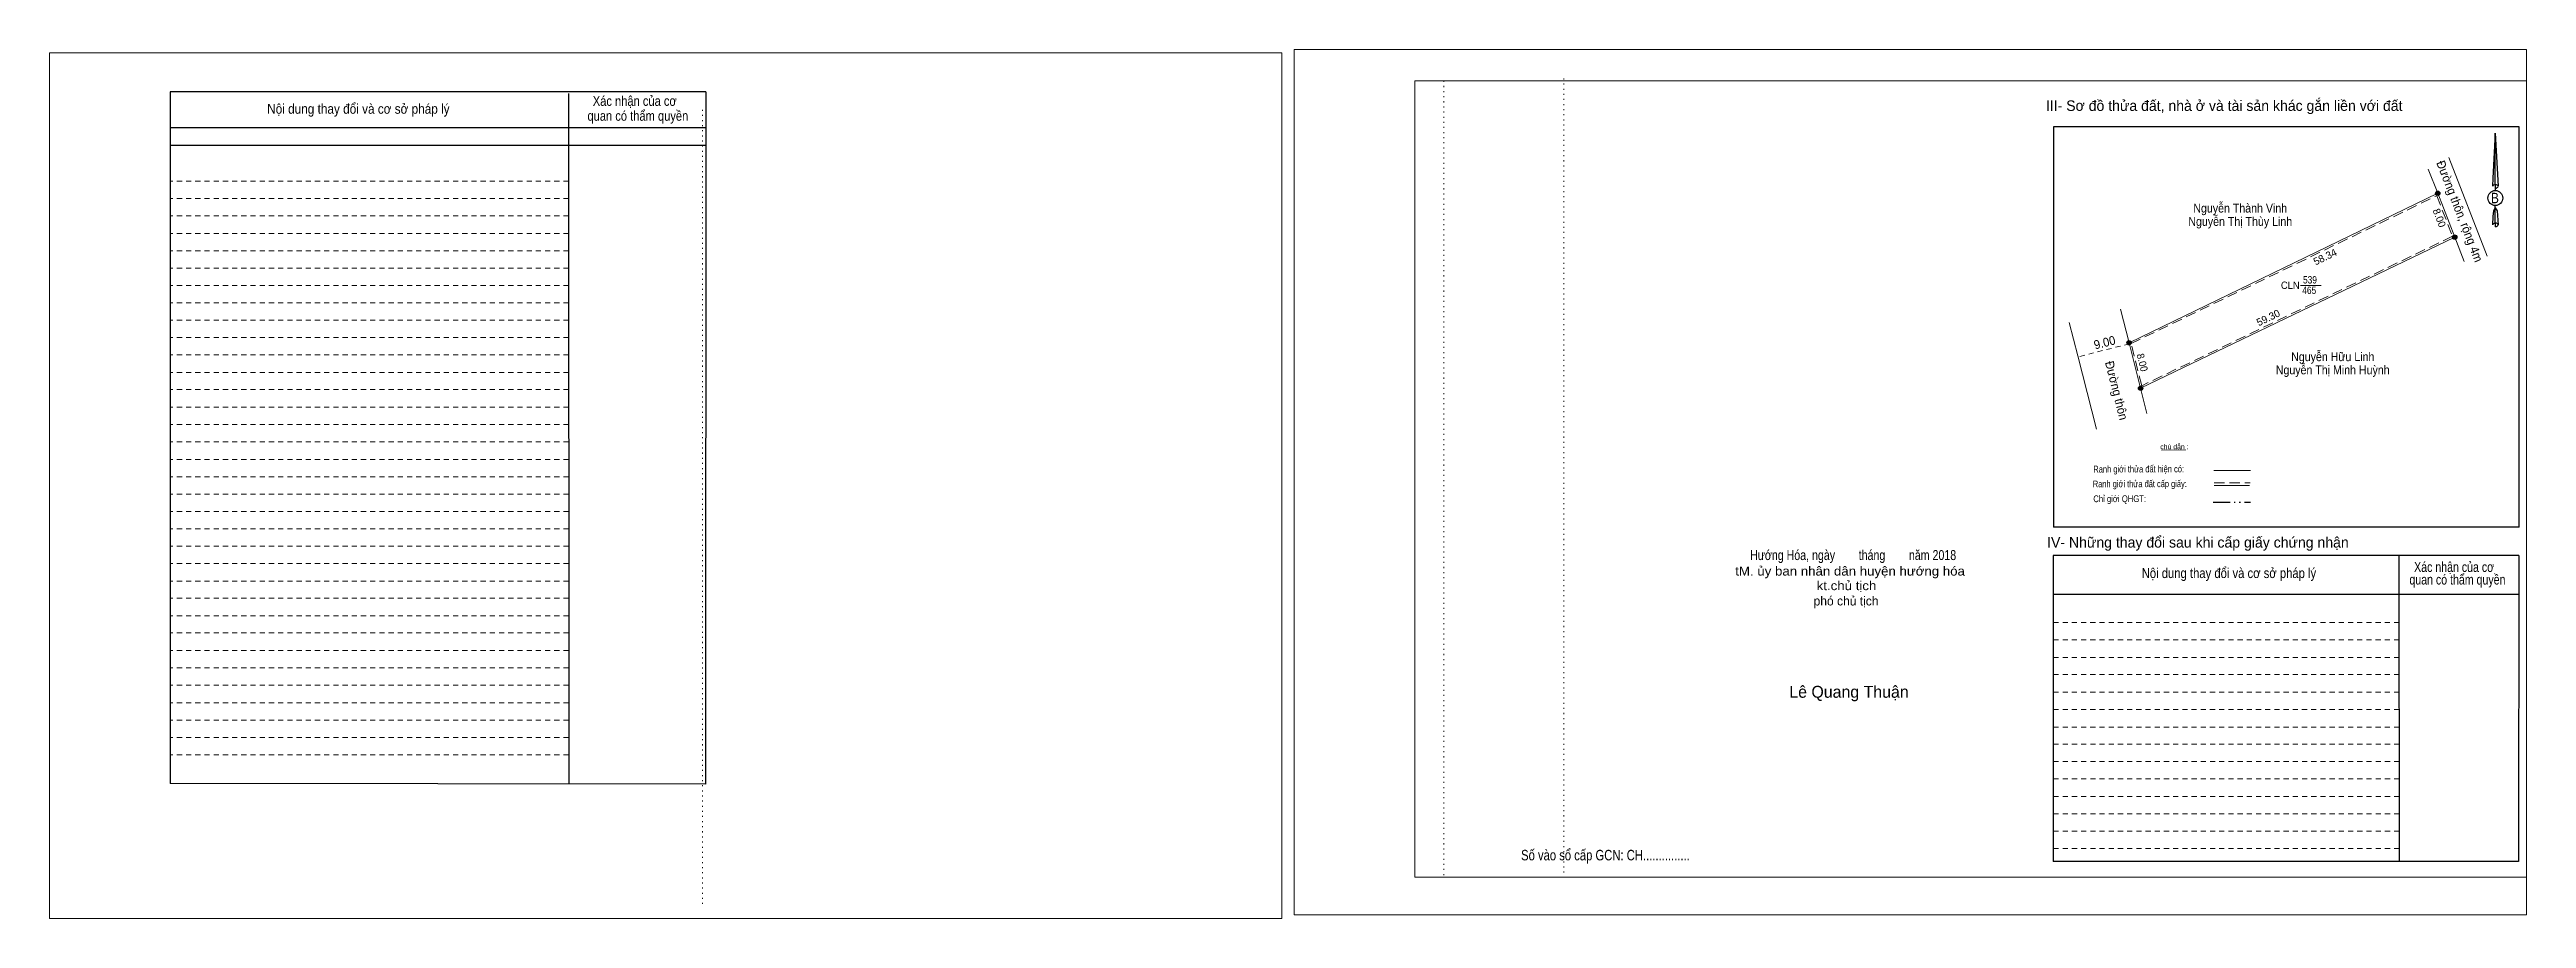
# Model space of a CAD drawing. Header units: metres. Extents: x 547981 to 548786, y 1837709 to 1837924.
# Drawn here: x 548364.8 to 548786.2, y 1837735.2 to 1837882.9 of the extents above; entities that cross this region are included whole.
import ezdxf
from ezdxf.enums import TextEntityAlignment as Align

# ---------------------------------------------------------------- set-up
doc = ezdxf.new("R2010")
doc.units = ezdxf.units.M
doc.header["$LTSCALE"] = 0.58
for name, pattern in [('DASH_DOUBLE_DOT', [9.2, 5, -1.2, 0.3, -1.2, 0.3, -1.2]), ('DOTTED', [1.5, 0.3, -1.2]), ('MEDIUM_DASHED', [4.5, 3, -1.5]), ('SHORT_DASHED', [2.7, 1.5, -1.2])]:
    doc.linetypes.add(name, pattern=pattern)
for name, color, linetype, lineweight in [('18', 7, 'Continuous', 25), ('28', 7, 'SHORT_DASHED', 13), ('3', 7, 'Continuous', 13), ('5', 7, 'DASH_DOUBLE_DOT', 25), ('55', 7, 'Continuous', 13), ('7', 7, 'Continuous', 13), ('8', 7, 'Continuous', 13)]:
    doc.layers.add(name, color=color, linetype=linetype, lineweight=lineweight)

msp = doc.modelspace()

# ---------------------------------------------------------------- texts
at = {"layer": '18'}
for s, height, width, p in [('B', 1.765, 0.85, (548780.845, 1837856.77)), ('tM. ủy ban nhân dân huyện hướng hóa', 1.532, 1.1, (548671.125, 1837793.46)), ('Hướng Hóa, ngày        tháng        năm 2018', 1.69, 0.8, (548671.645, 1837796.1)), ('kt.chủ tịch', 1.532, 1.1, (548670.515, 1837790.98)), ('Số vào sổ cấp GCN: CH...............', 1.788, 0.8, (548629.505, 1837745.04))]:
    msp.add_text(s, height=height, dxfattribs=dict(at, width=width)).set_placement(p, align=Align.CENTER)
for s, height, p in [('phó chủ tịch', 1.532, (548670.44, 1837788.38)), ('Lê Quang Thuận', 2.023, (548670.94, 1837772.69))]:
    msp.add_text(s, height=height, dxfattribs=at).set_placement(p, align=Align.CENTER)
at = {"layer": '28'}
for s, height, width, p in [('Xác nhận của cơ', 1.665, 0.85, (548464.355, 1837873.32)), ('Xác nhận của cơ', 1.665, 0.85, (548464.355, 1837873.32)), ('Nội dung thay đổi và cơ sở pháp lý', 1.665, 0.9, (548417.335, 1837871.98)), ('Nội dung thay đổi và cơ sở pháp lý', 1.665, 0.9, (548417.335, 1837871.98)), (' quan có thẩm quyền', 1.665, 0.85, (548464.62, 1837870.79)), (' quan có thẩm quyền', 1.665, 0.85, (548464.62, 1837870.79)), ('Nội dung thay đổi và cơ sở pháp lý', 1.686, 0.85, (548735.58, 1837793.04)), ('Xác nhận của cơ', 1.686, 0.8, (548773.89, 1837794.08)), (' quan có thẩm quyền', 1.686, 0.8, (548774.205, 1837791.94))]:
    msp.add_text(s, height=height, dxfattribs=dict(at, width=width)).set_placement(p, align=Align.CENTER)
for s, p in [('III- Sơ đồ thửa đất, nhà ở và tài sản khác gắn liền với đất', (548734.775, 1837872.46)), ('IV- Những thay đổi sau khi cấp giấy chứng nhận', (548730.305, 1837798.22))]:
    msp.add_text(s, height=1.788, dxfattribs=at).set_placement(p, align=Align.CENTER)
at = {"layer": '55'}
for s, height, width, p in [('Ranh giới thửa đất hiện có:', 1.154, 0.8, (548720.2236, 1837810.9979)), ('Chỉ giới QHGT:', 1.149, 0.85, (548716.9986, 1837805.9506)), ('Ranh giới thửa đất cấp giấy:', 1.149, 0.8, (548720.4186, 1837808.4885))]:
    msp.add_text(s, height=height, rotation=0.135, dxfattribs=dict(at, width=width)).set_placement(p, align=Align.CENTER)
at = {"layer": '7'}
msp.add_text('chú dẫn :', height=0.8495, rotation=359.974, dxfattribs=at).set_placement((548726.3048, 1837814.9488), align=Align.CENTER)
at = {"layer": '8', "width": 0.95}
for s, rotation, p in [('Đường thôn, rộng 4m', 291.231, (548770.83, 1837863.66)), ('9.00', 14.401, (548712.82, 1837831.9)), ('Đường thôn', 284.214, (548714.48, 1837829.72))]:
    msp.add_text(s, height=1.5, rotation=rotation, dxfattribs=at).set_placement(p)
at = {"layer": '8'}
for s, height, width, p in [('Nguyễn Thị Thùy Linh', 1.5, 0.9, (548737.505, 1837852.92)), ('Nguyễn Thành Vinh', 1.5, 0.9, (548737.5, 1837855.18)), ('CLN', 1.25, 0.95, (548746.015, 1837842.2)), ('465', 1.25, 0.85, (548749.245, 1837841.34)), ('539', 1.25, 0.85, (548749.37, 1837843.12)), ('Nguyễn Thị Minh Huỳnh', 1.5, 0.9, (548753.235, 1837827.68)), ('Nguyễn Hữu Linh', 1.5, 0.9, (548753.245, 1837829.92))]:
    msp.add_text(s, height=height, dxfattribs=dict(at, width=width)).set_placement(p, align=Align.CENTER)
for s, rotation, p in [('8.00', 291.243, (548770.7962, 1837854.0464)), ('58.34', 25.81, (548752.2079, 1837847.0827)), ('59.30', 25.671, (548742.5393, 1837836.7377))]:
    msp.add_text(s, height=1.25, rotation=rotation, dxfattribs=at).set_placement(p, align=Align.CENTER)
at = {"layer": '8', "width": 0.95}
msp.add_text('8.00', height=1.25, rotation=284.262, dxfattribs=at).set_placement((548720.2354, 1837829.5339), align=Align.CENTER)

# ---------------------------------------------------------------- hatches: boundary and pattern name
at = {"layer": '8'}
for points in [[(548771.4694, 1837858.45, 1), (548770.7306, 1837858.45, 1)], [(548774.3665, 1837850.993, 1), (548773.6276, 1837850.993, 1)], [(548718.9494, 1837833.05, 1), (548718.2106, 1837833.05, 1)], [(548718.9494, 1837833.05, 1), (548718.2106, 1837833.05, 1)], [(548720.9172, 1837825.2958, 1), (548720.1783, 1837825.2958, 1)]]:
    msp.add_hatch(color=256, dxfattribs=at).paths.add_polyline_path(points)

# ---------------------------------------------------------------- linework, layer by layer
at = {"layer": '18'}
for p, q in [((548780.89, 1837868.7), (548781.37, 1837859.67)), ((548780.89, 1837868.7), (548781.37, 1837859.67)), ((548780.89, 1837868.7), (548781.37, 1837859.67)), ((548780.5, 1837861.05), (548780.45, 1837859.69)), ((548780.89, 1837859.93), (548780.89, 1837859.61)), ((548780.89, 1837859.61), (548780.89, 1837859.36)), ((548780.89, 1837859.36), (548780.89, 1837859)), ((548780.89, 1837859.36), (548780.89, 1837859)), ((548780.89, 1837859.36), (548780.89, 1837859)), ((548781.37, 1837859.67), (548781.37, 1837859.69)), ((548780.89, 1837855.96), (548780.89, 1837856.34)), ((548780.89, 1837855.96), (548780.89, 1837856.34)), ((548780.89, 1837855.96), (548780.89, 1837856.34)), ((548780.89, 1837855.96), (548781.24, 1837855.46)), ((548780.89, 1837855.96), (548781.24, 1837855.46)), ((548780.89, 1837855.96), (548781.24, 1837855.46)), ((548780.89, 1837853.39), (548780.89, 1837853.06)), ((548781.24, 1837855.46), (548781.37, 1837853.1)), ((548781.24, 1837855.46), (548781.37, 1837853.1)), ((548781.24, 1837855.46), (548781.37, 1837853.1)), ((548780.89, 1837853.06), (548780.89, 1837852.78)), ((548781.37, 1837853.1), (548781.37, 1837853.11))]:
    msp.add_line(p, q, dxfattribs=at)
for points in [[(548780.89, 1837859.93), (548780.89, 1837868.7), (548780.5, 1837861.05)], [(548780.89, 1837853.39), (548780.89, 1837855.96), (548780.59, 1837855.46), (548780.5, 1837854.5), (548780.45, 1837853.11)]]:
    msp.add_lwpolyline(points, dxfattribs=at)
msp.add_ellipse((548780.9126, 1837857.6501), major_axis=(0, 1.2853), ratio=0.983453, dxfattribs=at)
for centre, start_param, end_param in [((548780.9131, 1837859.6306), 1.57079633, 3.07445202), ((548780.9131, 1837859.6306), 0.06714063, 1.57079633), ((548780.9131, 1837859.6306), 4.71238898, 6.28318531), ((548780.9131, 1837853.0706), 1.57079633, 2.49106941), ((548780.9131, 1837853.0706), 0.06714063, 1.57079633), ((548780.9131, 1837853.0706), 2.49106941, 3.07427841), ((548780.9131, 1837853.0706), 4.71238898, 6.28318531)]:
    msp.add_ellipse(centre, major_axis=(0.4634, 0), ratio=0.655448, start_param=start_param, end_param=end_param, dxfattribs=at)
at = {"layer": '28', "linetype": 'Continuous', "lineweight": 25}
for p, q in [((548476.47, 1837875.72), (548385.29, 1837875.72)), ((548453.1, 1837875.4), (548453.14, 1837758.05)), ((548476.47, 1837875.72), (548476.39, 1837757.97)), ((548476.47, 1837869.57), (548385.41, 1837869.57)), ((548476.47, 1837869.57), (548385.41, 1837869.57)), ((548476.47, 1837866.6), (548385.41, 1837866.6)), ((548784.96, 1837801.68), (548705.75, 1837801.68)), ((548764.51, 1837796.86), (548764.55, 1837744.87)), ((548784.88, 1837796.86), (548784.86, 1837744.87)), ((548784.86, 1837790.27), (548705.7, 1837790.27)), ((548476.39, 1837757.97), (548385.29, 1837758.1)), ((548784.86, 1837744.87), (548705.7, 1837744.87))]:
    msp.add_line(p, q, dxfattribs=at)
at = {"layer": '28'}
for p, q in [((548453.1, 1837860.53), (548385.29, 1837860.53)), ((548453.1, 1837857.55), (548385.29, 1837857.55)), ((548453.1, 1837854.63), (548385.29, 1837854.63)), ((548453.1, 1837851.63), (548385.29, 1837851.63)), ((548453.1, 1837848.69), (548385.29, 1837848.69)), ((548453.1, 1837845.72), (548385.29, 1837845.72)), ((548453.1, 1837842.77), (548385.29, 1837842.77)), ((548453.1, 1837839.82), (548385.29, 1837839.82)), ((548453.1, 1837836.87), (548385.29, 1837836.87)), ((548453.1, 1837833.91), (548385.29, 1837833.91)), ((548453.1, 1837830.97), (548385.29, 1837830.97)), ((548453.1, 1837827.99), (548385.29, 1837827.99)), ((548453.1, 1837825.07), (548385.29, 1837825.07)), ((548453.1, 1837822.12), (548385.29, 1837822.12)), ((548453.1, 1837819.14), (548385.29, 1837819.14)), ((548453.1, 1837816.21), (548385.29, 1837816.21)), ((548453.1, 1837813.22), (548385.29, 1837813.22)), ((548453.1, 1837810.27), (548385.29, 1837810.27)), ((548453.1, 1837807.31), (548385.29, 1837807.31)), ((548453.1, 1837804.36), (548385.29, 1837804.36)), ((548453.1, 1837801.39), (548385.29, 1837801.39)), ((548453.1, 1837798.44), (548385.29, 1837798.44)), ((548453.1, 1837795.49), (548385.29, 1837795.49)), ((548453.1, 1837792.53), (548385.29, 1837792.53)), ((548453.1, 1837789.6), (548385.29, 1837789.6)), ((548453.1, 1837786.61), (548385.29, 1837786.61)), ((548453.1, 1837783.7), (548385.29, 1837783.7)), ((548764.54, 1837785.48), (548705.7, 1837785.48)), ((548764.54, 1837782.52), (548705.7, 1837782.52)), ((548453.1, 1837780.71), (548385.29, 1837780.71)), ((548453.1, 1837777.77), (548385.29, 1837777.77)), ((548764.54, 1837779.55), (548705.7, 1837779.55)), ((548453.1, 1837774.81), (548385.29, 1837774.81)), ((548764.54, 1837776.62), (548705.7, 1837776.62)), ((548764.54, 1837773.65), (548705.7, 1837773.65)), ((548453.1, 1837771.83), (548385.29, 1837771.83)), ((548764.54, 1837770.69), (548705.7, 1837770.69)), ((548453.1, 1837768.89), (548385.29, 1837768.89)), ((548453.1, 1837765.93), (548385.29, 1837765.93)), ((548764.54, 1837767.71), (548705.7, 1837767.71)), ((548453.1, 1837762.97), (548385.29, 1837762.97)), ((548764.55, 1837764.77), (548705.7, 1837764.77)), ((548764.55, 1837761.84), (548705.7, 1837761.84)), ((548764.55, 1837758.88), (548705.7, 1837758.88)), ((548764.55, 1837755.92), (548705.7, 1837755.92)), ((548764.55, 1837752.96), (548705.7, 1837752.96)), ((548764.55, 1837750.02), (548705.7, 1837750.02)), ((548764.55, 1837747.07), (548705.7, 1837747.07))]:
    msp.add_line(p, q, dxfattribs=at)
at = {"layer": '28', "linetype": 'Continuous', "lineweight": 25}
for points in [[(548476.47, 1837875.72), (548385.29, 1837875.72), (548385.29, 1837758.1)], [(548784.96, 1837801.68), (548784.96, 1837869.75), (548705.75, 1837869.75), (548705.75, 1837801.68)], [(548784.88, 1837796.86), (548705.7, 1837796.86), (548705.7, 1837744.87)]]:
    msp.add_lwpolyline(points, dxfattribs=at)
at = {"layer": '3'}
for p, q in [((548597.09, 1837877.57), (548786.2, 1837877.57)), ((548597.09, 1837742.2), (548597.09, 1837877.57)), ((548786.2, 1837877.57), (548786.2, 1837741.07)), ((548597.09, 1837742.2), (548786.2, 1837742.2))]:
    msp.add_line(p, q, dxfattribs=at)
at = {"layer": '3', "linetype": 'DOTTED'}
for p, q in [((548601.99, 1837877.57), (548601.99, 1837742.2)), ((548622.4, 1837877.98), (548622.4, 1837742.6)), ((548475.87, 1837872.65), (548475.87, 1837737.29))]:
    msp.add_line(p, q, dxfattribs=at)
at = {"layer": '3'}
for points in [[(548576.53, 1837735.78), (548786.2, 1837735.78), (548786.2, 1837882.89), (548576.53, 1837882.89)], [(548364.79, 1837735.17), (548574.45, 1837735.17), (548574.45, 1837882.33), (548364.79, 1837882.33)], [(548364.79, 1837882.33), (548574.45, 1837882.33), (548574.45, 1837735.17), (548364.79, 1837735.17)], [(548364.79, 1837735.17), (548574.45, 1837735.17), (548574.45, 1837882.33), (548364.79, 1837882.33)]]:
    msp.add_lwpolyline(points, close=True, dxfattribs=at)
msp.add_lwpolyline([(548604.74, 1837877.57), (548786.2, 1837877.57), (548786.2, 1837742.2), (548604.74, 1837742.2)], dxfattribs=at)
at = {"layer": '5'}
msp.add_line((548732.88, 1837805.93), (548739.27, 1837805.93), dxfattribs=at)
at = {"layer": '55'}
for p, q in [((548733.03, 1837811.3), (548739.27, 1837811.3)), ((548733.08, 1837808.79), (548739.06, 1837808.79)), ((548733.08, 1837808.79), (548739.06, 1837808.79))]:
    msp.add_line(p, q, dxfattribs=at)
at = {"layer": '55', "linetype": 'MEDIUM_DASHED'}
msp.add_line((548733.07, 1837809.22), (548739.19, 1837809.22), dxfattribs=at)
at = {"layer": '7'}
msp.add_line((548724.11, 1837814.8), (548728.23, 1837814.86), dxfattribs=at)
at = {"layer": '8'}
for p, q in [((548771.1, 1837858.45), (548769.49, 1837862.58)), ((548773.01, 1837864.55), (548779.53, 1837847.77)), ((548774, 1837850.99), (548775.6, 1837846.86)), ((548747.75, 1837842.76), (548751.3, 1837842.76)), ((548708.41, 1837836.49), (548709.86, 1837830.84)), ((548718.58, 1837833.05), (548717.12, 1837838.73)), ((548713.03, 1837818.34), (548709.86, 1837830.84)), ((548720.55, 1837825.3), (548721.63, 1837821))]:
    msp.add_line(p, q, dxfattribs=at)
at = {"layer": '8', "linetype": 'SHORT_DASHED'}
msp.add_line((548718.63, 1837832.87), (548709.91, 1837830.64), dxfattribs=at)
at = {"layer": '8'}
for points in [[(548718.58, 1837833.05), (548771.1, 1837858.45), (548774, 1837850.99), (548720.55, 1837825.3)], [(548771.1, 1837858.45), (548774, 1837850.99), (548720.55, 1837825.3), (548718.58, 1837833.05)]]:
    msp.add_lwpolyline(points, close=True, dxfattribs=at)
at = {"layer": '8', "linetype": 'MEDIUM_DASHED'}
msp.add_lwpolyline([(548718.93, 1837832.89), (548770.94, 1837858.04), (548773.62, 1837851.14), (548720.75, 1837825.73)], close=True, dxfattribs=at)
at = {"layer": '8', "lineweight": 25}
for centre in [(548771.1, 1837858.45), (548773.997, 1837850.993), (548718.58, 1837833.05), (548718.58, 1837833.05), (548720.5477, 1837825.2958)]:
    msp.add_circle(centre, 0.3695, dxfattribs=at)

msp.set_redraw_order([(e.dxf.handle, doc.entitydb.next_handle()) for e in msp.query("TEXT MTEXT ATTDEF DIMENSION ARC_DIMENSION")])  # texts and dimensions are drawn at this point

doc.saveas('drawing.dxf')
